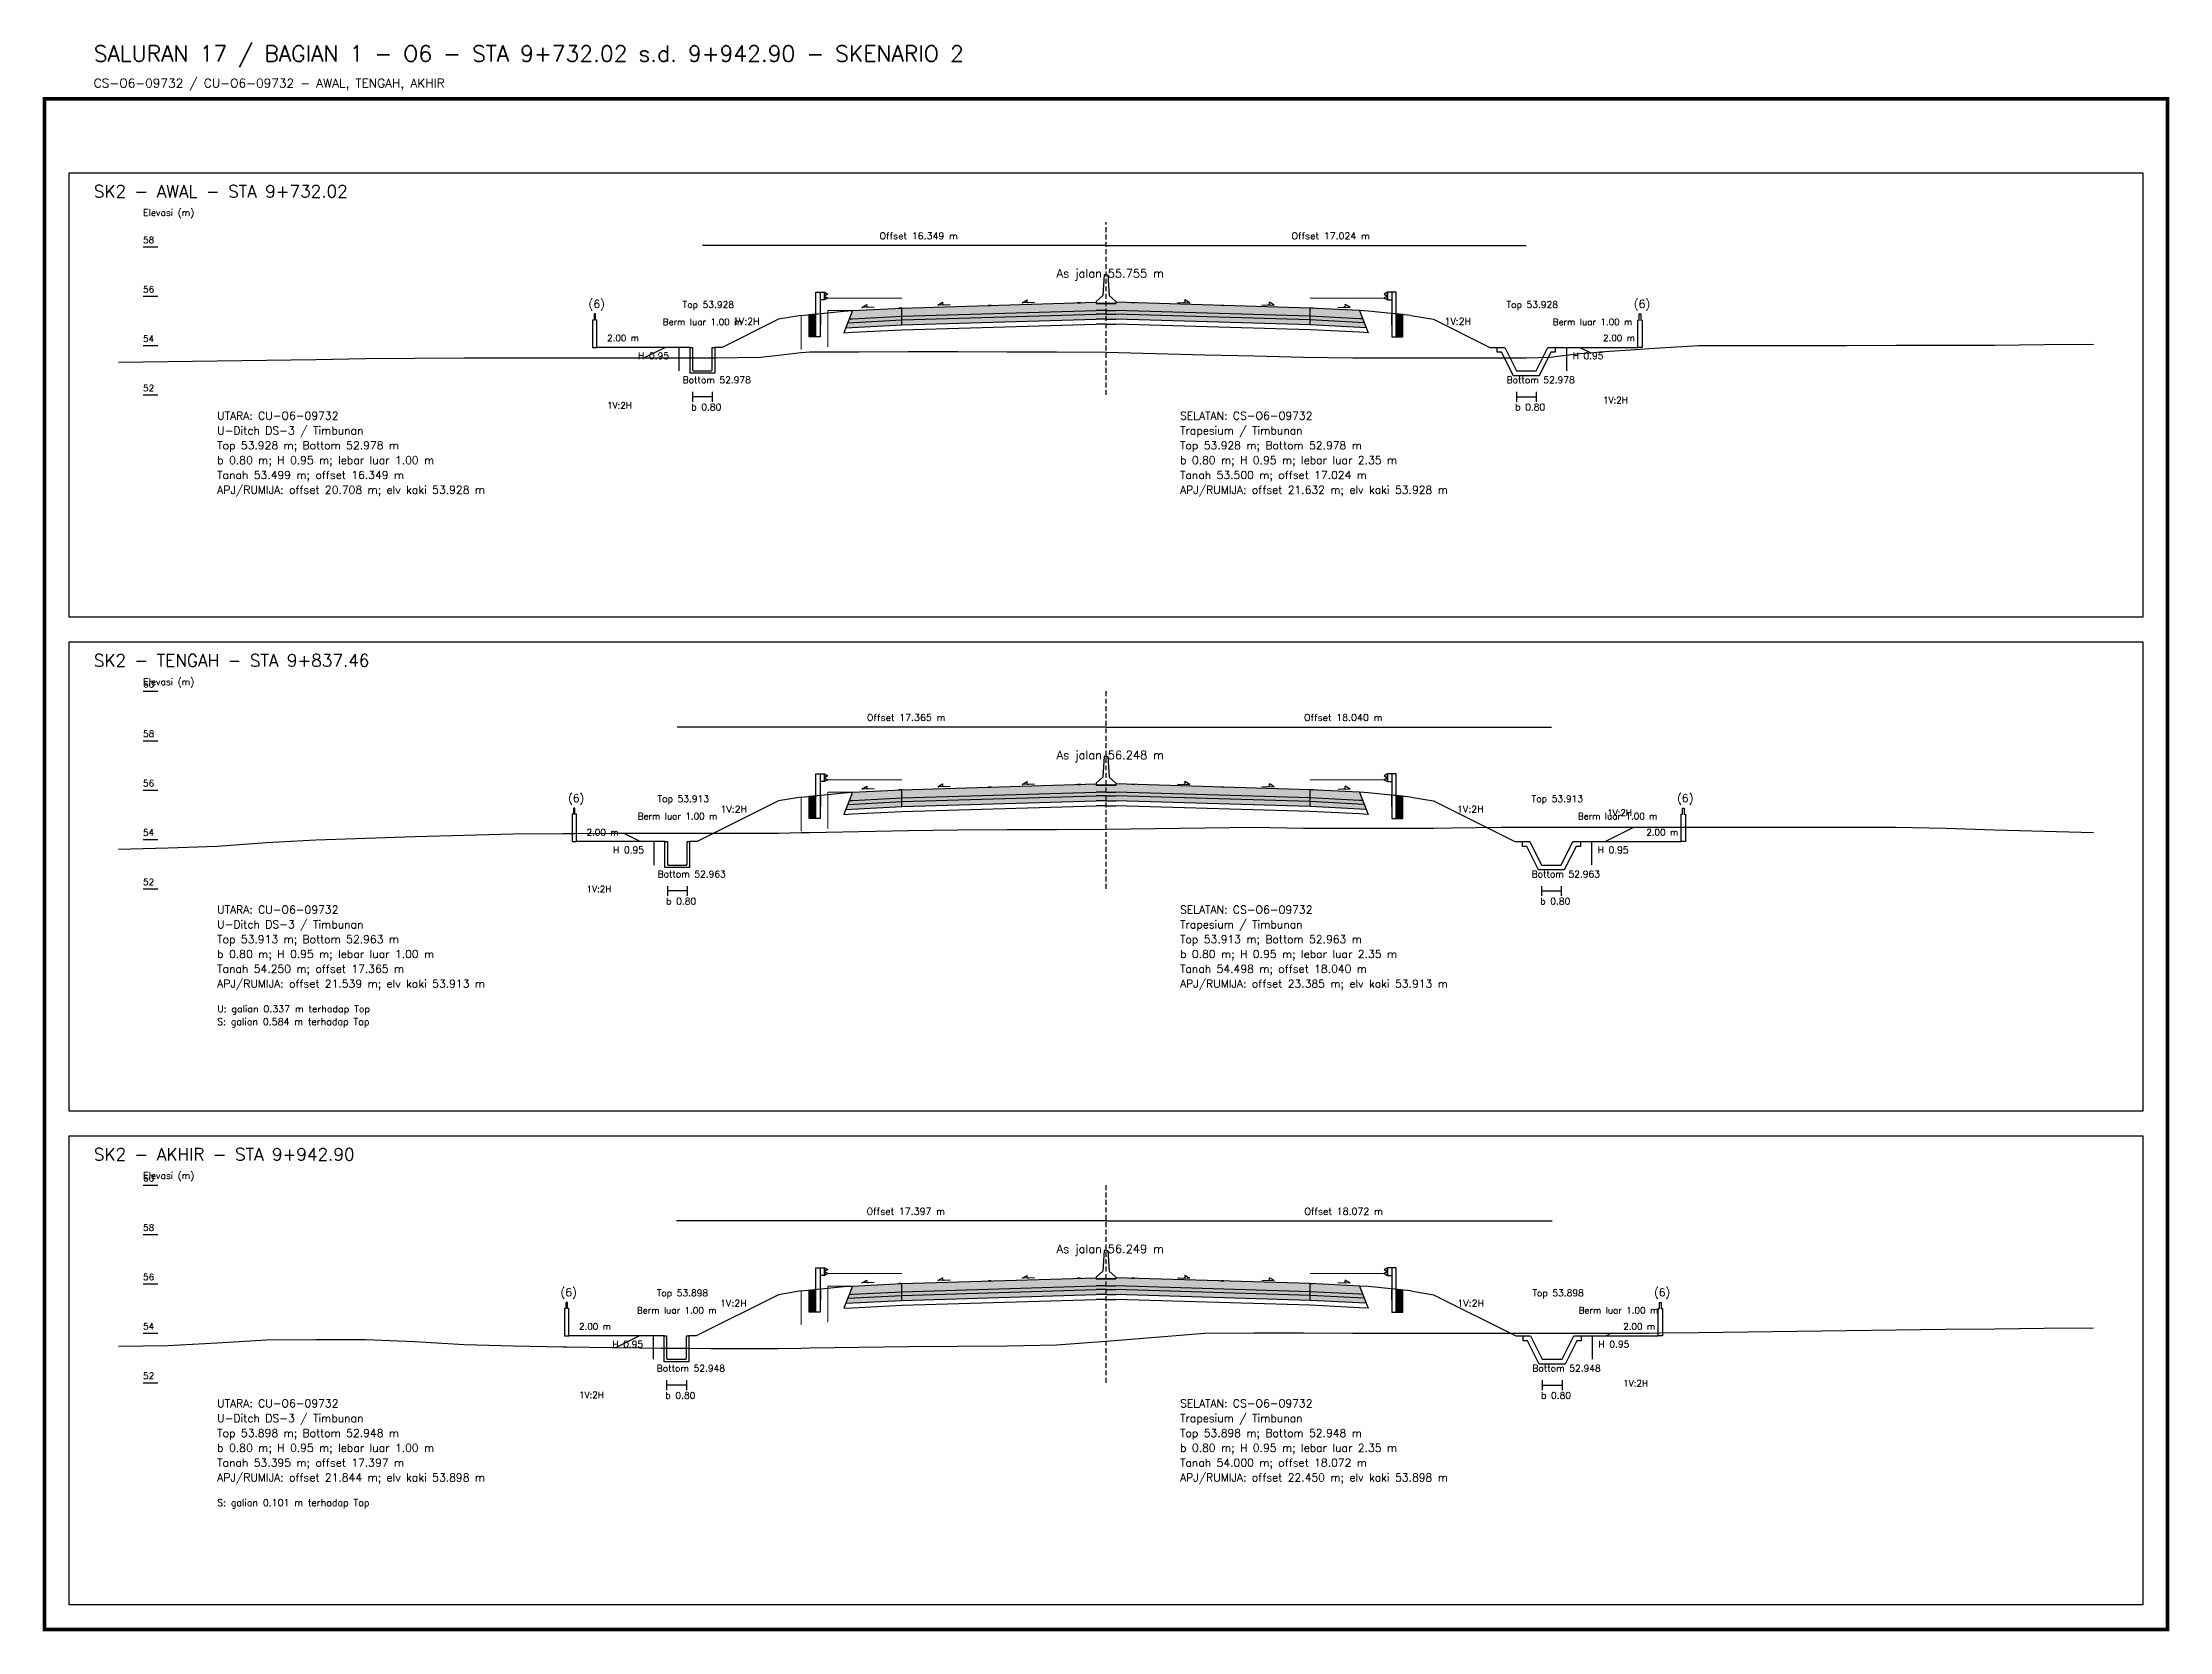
# Model space of a CAD drawing. Header units: metres. Extents: x -24715 to -24517, y 27498 to 30841.
# Drawn here: x -24618.7 to -24532.6, y 29644.3 to 29708.7 of the extents above; entities that cross this region are included whole.
import ezdxf

# ---------------------------------------------------------------- set-up
doc = ezdxf.new("R2010")
doc.units = ezdxf.units.M
doc.linetypes.add('PS_DASH', pattern=[0.3, 0.2, -0.1])
for name, color, linetype, lineweight in [('Dimensi', 230, 'Continuous', 20), ('GRS-ARSIR (HATCH)', 8, 'Continuous', 9), ('Guardrail', 20, 'Continuous', 30), ('HATCH - Beton ramping', 210, 'Continuous', 9), ('HATCH - LFA', 30, 'Continuous', 9), ('HATCH - Pavement', 50, 'Continuous', 9), ('Marka', 20, 'Continuous', 30), ('POT_ALL_GROUP', 2, 'Continuous', 70)]:
    doc.layers.add(name, color=color, linetype=linetype, lineweight=lineweight)
for name, color, linetype in [('POT_ALL_APJ', 2, 'Continuous'), ('POT_ALL_BORDER', 8, 'Continuous'), ('POT_ALL_CHANNEL2', 7, 'Continuous'), ('POT_ALL_DIM', 7, 'Continuous'), ('POT_ALL_GROUND', 1, 'Continuous'), ('POT_ALL_GUIDE', 8, 'Continuous'), ('POT_ALL_NOTE', 30, 'Continuous'), ('POT_ALL_ROAD', 4, 'Continuous')]:
    doc.layers.add(name, color=color, linetype=linetype)
doc.styles.get("Standard").update_dxf_attribs({"font": 'simplex.shx'})

msp = doc.modelspace()

# ---------------------------------------------------------------- texts
at = {"layer": 'POT_ALL_APJ'}
for s, height, p in [('(6)', 0.32, (-24596.60745, 29697.90975)), ('(6)', 0.32, (-24554.26761, 29697.90975)), ('2.00 m', 0.26, (-24595.85745, 29696.55975)), ('2.00 m', 0.26, (-24555.51761, 29696.55975)), ('(6)', 0.32, (-24597.43811, 29677.89489)), ('(6)', 0.32, (-24552.51483, 29677.89489)), ('2.00 m', 0.26, (-24596.68811, 29676.54489)), ('2.00 m', 0.26, (-24553.76483, 29676.54489)), ('(6)', 0.32, (-24597.74334, 29657.88004)), ('(6)', 0.32, (-24553.44934, 29657.88004)), ('2.00 m', 0.26, (-24596.99334, 29656.53004)), ('2.00 m', 0.26, (-24554.69934, 29656.53004))]:
    msp.add_text(s, height=height, dxfattribs=at).set_placement(p)
at = {"layer": 'POT_ALL_CHANNEL2'}
for s, height, p in [('Top 53.928', 0.27, (-24592.79819, 29697.90975)), ('Top 53.928', 0.27, (-24559.42559, 29697.90975)), ('Bottom 52.978', 0.27, (-24592.79819, 29694.85975)), ('Bottom 52.978', 0.27, (-24559.42559, 29694.85975)), ('UTARA: CU-O6-09732', 0.32, (-24611.64939, 29693.3816)), ('SELATAN: CS-O6-09732', 0.32, (-24572.64939, 29693.3816)), ('Top 53.913', 0.27, (-24593.8144, 29677.89489)), ('Top 53.913', 0.27, (-24558.40938, 29677.89489)), ('Bottom 52.963', 0.27, (-24593.8144, 29674.84489)), ('Bottom 52.963', 0.27, (-24558.40938, 29674.84489)), ('UTARA: CU-O6-09732', 0.32, (-24611.64939, 29673.3816)), ('SELATAN: CS-O6-09732', 0.32, (-24572.64939, 29673.3816)), ('Top 53.898', 0.27, (-24593.84645, 29657.88004)), ('Top 53.898', 0.27, (-24558.37734, 29657.88004)), ('Bottom 52.948', 0.27, (-24593.84645, 29654.83004)), ('Bottom 52.948', 0.27, (-24558.37734, 29654.83004)), ('UTARA: CU-O6-09732', 0.32, (-24611.64939, 29653.3816)), ('SELATAN: CS-O6-09732', 0.32, (-24572.64939, 29653.3816))]:
    msp.add_text(s, height=height, dxfattribs=at).set_placement(p)
at = {"layer": 'POT_ALL_DIM'}
for s, height, p in [('SK2 - AWAL - STA 9+732.02', 0.5, (-24616.64939, 29702.3816)), ('Elevasi (m)', 0.27, (-24614.64939, 29701.6316)), ('58', 0.26, (-24614.64939, 29700.5316)), ('Offset 16.349 m', 0.28, (-24584.82379, 29700.68651)), ('Offset 17.024 m', 0.28, (-24568.13749, 29700.68651)), ('As jalan 55.755 m', 0.34, (-24577.64939, 29699.13651)), ('56', 0.26, (-24614.64939, 29698.5316)), ('54', 0.26, (-24614.64939, 29696.5316)), ('Berm luar 1.00 m', 0.26, (-24593.59819, 29697.20975)), ('1V:2H', 0.28, (-24590.75875, 29697.22947)), ('1V:2H', 0.28, (-24561.94003, 29697.22947)), ('Berm luar 1.00 m', 0.26, (-24557.55059, 29697.20975)), ('H 0.95', 0.27, (-24594.59819, 29695.83475)), ('H 0.95', 0.27, (-24556.75059, 29695.83475)), ('52', 0.26, (-24614.64939, 29694.5316)), ('1V:2H', 0.26, (-24555.51761, 29694.04321)), ('1V:2H', 0.26, (-24595.85745, 29693.83014)), ('b 0.80', 0.27, (-24592.44819, 29693.75975)), ('b 0.80', 0.27, (-24559.07559, 29693.75975)), ('Top 53.928 m; Bottom 52.978 m', 0.32, (-24611.64939, 29692.1816)), ('U-Ditch DS-3 / Timbunan', 0.32, (-24611.64939, 29692.7816)), ('Trapesium / Timbunan', 0.32, (-24572.64939, 29692.7816)), ('Top 53.928 m; Bottom 52.978 m', 0.32, (-24572.64939, 29692.1816)), ('b 0.80 m; H 0.95 m; lebar luar 1.00 m', 0.32, (-24611.64939, 29691.5816)), ('b 0.80 m; H 0.95 m; lebar luar 2.35 m', 0.32, (-24572.64939, 29691.5816)), ('Tanah 53.499 m; offset 16.349 m', 0.32, (-24611.64939, 29690.9816)), ('APJ/RUMIJA: offset 20.708 m; elv kaki 53.928 m', 0.32, (-24611.64939, 29690.3816)), ('Tanah 53.500 m; offset 17.024 m', 0.32, (-24572.64939, 29690.9816)), ('APJ/RUMIJA: offset 21.632 m; elv kaki 53.928 m', 0.32, (-24572.64939, 29690.3816)), ('SK2 - TENGAH - STA 9+837.46', 0.5, (-24616.64939, 29683.3816)), ('60', 0.26, (-24614.64939, 29682.5316)), ('Elevasi (m)', 0.27, (-24614.64939, 29682.6316)), ('Offset 17.365 m', 0.28, (-24585.3319, 29681.17976)), ('Offset 18.040 m', 0.28, (-24567.62939, 29681.17976)), ('58', 0.26, (-24614.64939, 29680.5316)), ('As jalan 56.248 m', 0.34, (-24577.64939, 29679.62976)), ('56', 0.26, (-24614.64939, 29678.5316)), ('Berm luar 1.00 m', 0.26, (-24594.6144, 29677.19489)), ('1V:2H', 0.28, (-24591.26686, 29677.46867)), ('1V:2H', 0.28, (-24561.43193, 29677.46867)), ('Berm luar 1.00 m', 0.26, (-24556.53438, 29677.19489)), ('1V:2H', 0.26, (-24555.3496, 29677.33725)), ('54', 0.26, (-24614.64939, 29676.5316)), ('H 0.95', 0.27, (-24595.6144, 29675.81989)), ('H 0.95', 0.27, (-24555.73438, 29675.81989)), ('52', 0.26, (-24614.64939, 29674.5316)), ('1V:2H', 0.26, (-24596.68811, 29674.24489)), ('b 0.80', 0.27, (-24593.4644, 29673.74489)), ('b 0.80', 0.27, (-24558.05938, 29673.74489)), ('U-Ditch DS-3 / Timbunan', 0.32, (-24611.64939, 29672.7816)), ('Trapesium / Timbunan', 0.32, (-24572.64939, 29672.7816)), ('Top 53.913 m; Bottom 52.963 m', 0.32, (-24611.64939, 29672.1816)), ('b 0.80 m; H 0.95 m; lebar luar 1.00 m', 0.32, (-24611.64939, 29671.5816)), ('Top 53.913 m; Bottom 52.963 m', 0.32, (-24572.64939, 29672.1816)), ('b 0.80 m; H 0.95 m; lebar luar 2.35 m', 0.32, (-24572.64939, 29671.5816)), ('Tanah 54.250 m; offset 17.365 m', 0.32, (-24611.64939, 29670.9816)), ('Tanah 54.498 m; offset 18.040 m', 0.32, (-24572.64939, 29670.9816)), ('APJ/RUMIJA: offset 21.539 m; elv kaki 53.913 m', 0.32, (-24611.64939, 29670.3816)), ('APJ/RUMIJA: offset 23.385 m; elv kaki 53.913 m', 0.32, (-24572.64939, 29670.3816)), ('SK2 - AKHIR - STA 9+942.90', 0.5, (-24616.64939, 29663.3816)), ('60', 0.26, (-24614.64939, 29662.5316)), ('Elevasi (m)', 0.27, (-24614.64939, 29662.6316)), ('Offset 17.397 m', 0.28, (-24585.34792, 29661.18092)), ('Offset 18.072 m', 0.28, (-24567.61337, 29661.18092)), ('58', 0.26, (-24614.64939, 29660.5316)), ('As jalan 56.249 m', 0.34, (-24577.64939, 29659.63092)), ('56', 0.26, (-24614.64939, 29658.5316)), ('Berm luar 1.00 m', 0.26, (-24594.64645, 29657.18004)), ('1V:2H', 0.28, (-24591.28288, 29657.46182)), ('1V:2H', 0.28, (-24561.41591, 29657.46182)), ('Berm luar 1.00 m', 0.26, (-24556.50234, 29657.18004)), ('54', 0.26, (-24614.64939, 29656.5316)), ('H 0.95', 0.27, (-24595.64645, 29655.80504)), ('H 0.95', 0.27, (-24555.70234, 29655.80504)), ('52', 0.26, (-24614.64939, 29654.5316)), ('1V:2H', 0.26, (-24596.99334, 29653.75664)), ('b 0.80', 0.27, (-24593.49645, 29653.73004)), ('b 0.80', 0.27, (-24558.02734, 29653.73004)), ('1V:2H', 0.26, (-24554.69934, 29654.23004)), ('U-Ditch DS-3 / Timbunan', 0.32, (-24611.64939, 29652.7816)), ('Trapesium / Timbunan', 0.32, (-24572.64939, 29652.7816)), ('Top 53.898 m; Bottom 52.948 m', 0.32, (-24611.64939, 29652.1816)), ('Top 53.898 m; Bottom 52.948 m', 0.32, (-24572.64939, 29652.1816)), ('Tanah 53.395 m; offset 17.397 m', 0.32, (-24611.64939, 29650.9816)), ('b 0.80 m; H 0.95 m; lebar luar 1.00 m', 0.32, (-24611.64939, 29651.5816)), ('Tanah 54.000 m; offset 18.072 m', 0.32, (-24572.64939, 29650.9816)), ('b 0.80 m; H 0.95 m; lebar luar 2.35 m', 0.32, (-24572.64939, 29651.5816)), ('APJ/RUMIJA: offset 21.844 m; elv kaki 53.898 m', 0.32, (-24611.64939, 29650.3816)), ('APJ/RUMIJA: offset 22.450 m; elv kaki 53.898 m', 0.32, (-24572.64939, 29650.3816))]:
    msp.add_text(s, height=height, dxfattribs=at).set_placement(p)
at = {"layer": 'POT_ALL_GROUP', "lineweight": 0}
for s, height, p in [('SALURAN 17 / BAGIAN 1 - O6 - STA 9+732.02 s.d. 9+942.90 - SKENARIO 2', 0.65, (-24616.64939, 29707.8816)), ('CS-O6-09732 / CU-O6-09732 - AWAL, TENGAH, AKHIR', 0.36, (-24616.64939, 29706.8316))]:
    msp.add_text(s, height=height, dxfattribs=at).set_placement(p)
at = {"layer": 'POT_ALL_NOTE'}
for s, p in [('U: galian 0.337 m terhadap Top', (-24611.64939, 29669.3816)), ('S: galian 0.584 m terhadap Top', (-24611.64939, 29668.8616)), ('S: galian 0.101 m terhadap Top', (-24611.64939, 29649.3816))]:
    msp.add_text(s, height=0.28, dxfattribs=at).set_placement(p)

# ---------------------------------------------------------------- blocks, each defined once
blk = doc.blocks.new('JALAN_ASLI_TIPIKAL_2OKT_METER')
at = {"layer": 'Guardrail', "lineweight": 9}
h = blk.add_hatch(dxfattribs=at)
h.set_pattern_fill('JIS_LC_20', color=256, scale=0.002)
h.set_pattern_definition([(45, (-29.65569, -21.99233), (-0.02828427, 0.02828427), []), (45, (-29.65489, -21.99233), (-0.02828427, 0.02828427), [])])
h.paths.add_polyline_path([(-12.025, -1.394), (-11.753, -1.394), (-11.753, -0.471), (-12.018, -0.498)])
h = blk.add_hatch(dxfattribs=at)
h.set_pattern_fill('JIS_LC_20', color=256, scale=0.002)
h.set_pattern_definition([(45, (-29.40569, -21.99233), (-0.02828427, 0.02828427), []), (45, (-29.40489, -21.99233), (-0.02828427, 0.02828427), [])])
h.paths.add_polyline_path([(12.018, -0.498), (11.753, -0.471), (11.753, -1.394), (12.025, -1.394)])
at = {"layer": 'HATCH - Beton ramping'}
h = blk.add_hatch(dxfattribs=at)
h.set_pattern_fill('AR-CONC', color=256, scale=0.0005)
h.set_pattern_definition([(50, (-28.949556, -21.99233), (0.09109233, -0.00796954), [0.009525, -0.104775]), (355, (-28.94956, -21.99233), (-0.0176217, 0.09552842), [0.00762, -0.0838203]), (100.45144, (-28.941965, -21.992995), (0.07347062, 0.08755888), [0.008095, -0.08904512]), (46.1842, (-28.94956, -21.96693), (0.13553952, -0.02102116), [0.0142875, -0.1571625]), (96.63556, (-28.93826, -21.96868), (0.11870207, 0.12371306), [0.0121425, -0.1335678]), (351.18415, (-28.94956, -21.96693), (0.11870207, 0.12371306), [0.01143, -0.12572987]), (21, (-28.936856, -21.97328), (0.0758072, -0.0511326), [0.009525, -0.104775]), (326, (-28.93686, -21.97328), (0.03090101, 0.09209398), [0.00762, -0.08382]), (71.45144, (-28.93054, -21.97754), (0.1067082, 0.04096138), [0.008095, -0.08904497]), (37.5, (-28.949556, -21.99233), (0.001544302, 0.04227752), [0, -0.082804, 0, -0.08509, 0, -0.0841375]), (7.5, (-28.949556, -21.99233), (0.03340983, 0.05009029), [0, -0.048514, 0, -0.080899, 0, -0.0320675]), (327.5, (-28.977877, -21.99233), (0.067795298, -0.002864372), [0, -0.03175, 0, -0.09906, 0, -0.131445]), (317.5, (-28.990577, -21.99233), (0.07406459, 0.01271325), [0, -0.041275, 0, -0.065786, 0, -0.093345])])
h.paths.add_polyline_path([(-8.27, -0.566), (-10.401, -0.666), (-10.461, -0.826), (-8.27, -0.716)])
h.paths.add_polyline_path([(-0.4, -0.48), (0, -0.48), (0, -0.33), (-0.4, -0.33), (-8.27, -0.566), (-8.27, -0.716)])
h = blk.add_hatch(dxfattribs=at)
h.set_pattern_fill('AR-CONC', color=256, scale=0.0005)
h.set_pattern_definition([(50, (-28.699556, -21.99233), (0.09109233, -0.00796954), [0.009525, -0.104775]), (355, (-28.69956, -21.99233), (-0.01762171, 0.09552842), [0.00762, -0.0838203]), (100.45144, (-28.691965, -21.992995), (0.07347062, 0.08755888), [0.008095, -0.08904512]), (46.1842, (-28.69956, -21.96693), (0.13553952, -0.02102116), [0.0142875, -0.1571625]), (96.63556, (-28.68826, -21.96868), (0.11870207, 0.12371306), [0.0121425, -0.1335678]), (351.18415, (-28.69956, -21.96693), (0.11870207, 0.12371306), [0.01143, -0.12572987]), (21, (-28.686856, -21.97328), (0.0758072, -0.0511326), [0.009525, -0.104775]), (326, (-28.68686, -21.97328), (0.03090101, 0.09209398), [0.00762, -0.08382]), (71.45144, (-28.68054, -21.97754), (0.10670821, 0.04096138), [0.008095, -0.08904497]), (37.5, (-28.699556, -21.99233), (0.001544302, 0.04227752), [0, -0.082804, 0, -0.08509, 0, -0.0841375]), (7.5, (-28.699556, -21.99233), (0.03340983, 0.050090287), [0, -0.048514, 0, -0.080899, 0, -0.0320675]), (327.5, (-28.727877, -21.99233), (0.067795298, -0.002864372), [0, -0.03175, 0, -0.09906, 0, -0.131445]), (317.5, (-28.740577, -21.99233), (0.07406459, 0.012713246), [0, -0.041275, 0, -0.065786, 0, -0.093345])])
h.paths.add_polyline_path([(8.27, -0.566), (10.401, -0.666), (10.461, -0.826), (8.27, -0.716)])
h.paths.add_polyline_path([(0.4, -0.48), (0, -0.48), (0, -0.33), (0.4, -0.33), (8.27, -0.566), (8.27, -0.716)])
at = {"layer": 'HATCH - LFA'}
h = blk.add_hatch(dxfattribs=at)
h.set_pattern_fill('GRAVEL', color=256, scale=0.0075)
h.set_pattern_definition([(228.012788, (-28.812396, -21.801831), (-1.524, -1.7145), [0.0256291, -2.5372863]), (184.96974, (-28.829541, -21.820881), (2.2859999991, 0.1905000109), [0.04398035, -4.3540537]), (132.510447, (-28.873356, -21.824691), (1.9050000008, -2.0954999993), [0.0310111, -3.0701042]), (267.27369, (-28.947651, -21.872316), (0.1905000004, 3.81), [0.0400503, -3.9649828]), (292.833654, (-28.949556, -21.912321), (-0.9525, 2.286), [0.0392725, -3.8879856]), (357.27369, (-28.934316, -21.948516), (-3.81, 0.1905000004), [0.0400503, -3.9649828]), (37.69424, (-28.894311, -21.950421), (-2.4764999999, -1.9050000001), [0.0529645, -5.24348365]), (72.255328, (-28.852401, -21.918036), (1.3335000004, 4.1909999999), [0.050004, -4.95039425]), (121.429566, (-28.837161, -21.870411), (-1.5240000002, 2.4764999999), [0.040186, -3.9784159]), (175.23636, (-28.858116, -21.836121), (2.0955, -0.1905), [0.0458785, -2.2480453]), (222.397438, (-28.903836, -21.832311), (-2.2859999999, -2.0955000001), [0.05933084, -5.8737579]), (138.814075, (-28.759056, -21.874221), (-1.3335, 1.143), [0.0202503, -2.0047924]), (171.469234, (-28.774296, -21.860886), (2.4765, -0.3809999996), [0.03852615, -3.8140979]), (225, (-28.8124, -21.85517), (0, -0.1905), [0.0269407, -0.242467]), (203.19859, (-28.82573, -21.832311), (0.9525, 0.381), [0.0145081, -1.4362967]), (291.80141, (-28.839066, -21.838026), (-0.1905, 0.5715), [0.0205174, -1.0053565]), (30.96376, (-28.831446, -21.857076), (0.5715, 0.381), [0.033324, -1.0774724]), (161.56505, (-28.80287, -21.83993), (0.381, -0.1905), [0.0240965, -0.5783174]), (16.38954, (-28.949556, -21.838026), (1.905, 0.5715), [0.0337566, -3.341912]), (70.346176, (-28.917171, -21.828501), (-0.762, -2.0955), [0.0283199, -2.8036662]), (293.19859, (-28.80287, -21.801831), (-0.381, 0.9525), [0.029016, -1.4217888]), (343.61046, (-28.791441, -21.828501), (-1.905, 0.5715), [0.0337566, -3.341912]), (339.443955, (-28.949556, -21.956136), (-0.9525, 0.381), [0.0325526, -1.5950801]), (294.77514, (-28.919076, -21.967566), (-0.952500001, 2.0954999995), [0.0272754, -2.7002695]), (66.80141, (-28.800966, -21.992331), (0.381, 0.9525), [0.029016, -1.4217888]), (17.354025, (-28.789536, -21.965661), (-2.4765, -0.762), [0.0319337, -3.1614282]), (69.443955, (-28.89431, -21.992331), (-0.381, -0.9525), [0.0162763, -1.6113564]), (101.30993, (-28.812396, -21.99233), (-0.1905, 0.762), [0.0097136, -0.9616496]), (165.96376, (-28.8143, -21.982806), (0.5715, -0.1905), [0.0392725, -0.7461791]), (186.009006, (-28.852401, -21.973281), (1.905, 0.1905), [0.036395, -3.6031024]), (303.69007, (-28.831446, -21.87422), (-0.1905, 0.381), [0.0274743, -0.6593832]), (353.157227, (-28.816206, -21.897081), (3.2385, -0.3809999998), [0.0479668, -4.7487007]), (60.945396, (-28.76858, -21.902796), (-0.762, -1.3335), [0.0196131, -1.9417044]), (90, (-28.75906, -21.88565), (-0.1905, 0.1905), [0.01143, -0.17907]), (120.256437, (-28.856211, -21.967566), (0.762, -1.3335), [0.026465, -2.6200456]), (48.012787, (-28.869546, -21.944706), (1.524, 1.7145), [0.0512582, -2.5116572]), (0, (-28.83526, -21.9066), (0.1905, 0.1905), [0.04953, -0.14097]), (325.304846, (-28.785726, -21.906606), (1.9050000007, -1.333499999), [0.0301207, -2.9819488]), (254.0546, (-28.76096, -21.92375), (-0.1905, -0.762), [0.0277372, -1.3591238]), (207.645975, (-28.768581, -21.950421), (-3.6195000001, -1.9049999997), [0.0451609, -4.4709348]), (175.426079, (-28.808586, -21.971376), (-2.4765, 0.1905), [0.0477772, -4.7299385])])
h.paths.add_polyline_path([(-8.27, -0.716), (-10.461, -0.826), (-10.54, -1.03), (-8.27, -0.916)])
h.paths.add_polyline_path([(-0.4, -0.68), (0, -0.68), (0, -0.48), (-0.4, -0.48), (-8.27, -0.716), (-8.27, -0.916)])
h = blk.add_hatch(dxfattribs=at)
h.set_pattern_fill('GRAVEL', color=256, scale=0.0075)
h.set_pattern_definition([(228.012788, (-28.562396, -21.801831), (-1.524, -1.7145), [0.0256291, -2.5372863]), (184.96974, (-28.579541, -21.820881), (2.2859999991, 0.1905000109), [0.04398035, -4.3540537]), (132.510447, (-28.623356, -21.824691), (1.9050000008, -2.0954999993), [0.0310111, -3.0701042]), (267.27369, (-28.697651, -21.872316), (0.1905000004, 3.81), [0.04005034, -3.9649828]), (292.833654, (-28.699556, -21.912321), (-0.9525, 2.286), [0.0392725, -3.8879856]), (357.27369, (-28.684316, -21.948516), (-3.81, 0.1905000004), [0.04005034, -3.9649828]), (37.69424, (-28.644311, -21.950421), (-2.4764999999, -1.9050000001), [0.0529645, -5.24348365]), (72.255328, (-28.602401, -21.918036), (1.3335000004, 4.1909999999), [0.050004, -4.95039425]), (121.429566, (-28.587161, -21.870411), (-1.5240000002, 2.4764999999), [0.040186, -3.9784159]), (175.23636, (-28.608116, -21.836121), (2.0955, -0.1905000003), [0.0458785, -2.2480453]), (222.397438, (-28.653836, -21.832311), (-2.2859999999, -2.0955000001), [0.05933084, -5.87375794]), (138.814075, (-28.509056, -21.874221), (-1.3335, 1.143), [0.02025034, -2.0047924]), (171.469234, (-28.524296, -21.860886), (2.4765, -0.3809999996), [0.03852615, -3.8140979]), (225, (-28.5624, -21.85517), (0, -0.1905), [0.0269407, -0.242467]), (203.19859, (-28.57573, -21.832311), (0.9525, 0.381), [0.0145081, -1.4362967]), (291.80141, (-28.589066, -21.838026), (-0.1905, 0.5715), [0.0205174, -1.0053565]), (30.96376, (-28.581446, -21.857076), (0.5715, 0.381), [0.033324, -1.0774724]), (161.56505, (-28.55287, -21.83993), (0.381, -0.1905), [0.0240965, -0.57831736]), (16.38954, (-28.699556, -21.838026), (1.905, 0.5715), [0.0337566, -3.341912]), (70.346176, (-28.667171, -21.828501), (-0.762, -2.0955), [0.0283199, -2.8036662]), (293.19859, (-28.55287, -21.801831), (-0.381, 0.9525), [0.029016, -1.4217888]), (343.61046, (-28.541441, -21.828501), (-1.905, 0.5714999999), [0.0337566, -3.341912]), (339.443955, (-28.699556, -21.956136), (-0.9525, 0.381), [0.03255264, -1.5950801]), (294.77514, (-28.669076, -21.967566), (-0.952500001, 2.0954999995), [0.0272754, -2.7002695]), (66.80141, (-28.550966, -21.992331), (0.381, 0.9525), [0.029016, -1.4217888]), (17.354025, (-28.539536, -21.965661), (-2.4765, -0.7620000002), [0.0319337, -3.1614282]), (69.443955, (-28.64431, -21.992331), (-0.381, -0.9525), [0.0162763, -1.6113564]), (101.30993, (-28.562396, -21.99233), (-0.1905, 0.762), [0.0097136, -0.9616496]), (165.96376, (-28.5643, -21.982806), (0.5715, -0.1905), [0.0392725, -0.7461791]), (186.009006, (-28.602401, -21.973281), (1.905, 0.1905), [0.036395, -3.6031024]), (303.69007, (-28.581446, -21.87422), (-0.1905, 0.381), [0.0274743, -0.6593832]), (353.157227, (-28.566206, -21.897081), (3.2385, -0.3809999998), [0.04796676, -4.7487007]), (60.945396, (-28.51858, -21.902796), (-0.762, -1.3335), [0.0196131, -1.9417044]), (90, (-28.50906, -21.88565), (-0.1905, 0.1905), [0.01143, -0.17907]), (120.256437, (-28.606211, -21.967566), (0.762, -1.3335), [0.026465, -2.62004556]), (48.012787, (-28.619546, -21.944706), (1.524, 1.7145), [0.0512582, -2.5116572]), (0, (-28.58526, -21.9066), (0.1905, 0.1905), [0.04953, -0.14097]), (325.304846, (-28.535726, -21.906606), (1.9050000007, -1.333499999), [0.0301207, -2.98194875]), (254.054604, (-28.51096, -21.92375), (-0.1905, -0.762), [0.0277372, -1.35912375]), (207.645975, (-28.518581, -21.950421), (-3.6195000001, -1.9049999997), [0.0451609, -4.4709348]), (175.426079, (-28.558586, -21.971376), (-2.4765, 0.1905), [0.0477772, -4.7299385])])
h.paths.add_polyline_path([(8.27, -0.716), (10.461, -0.826), (10.54, -1.03), (8.27, -0.916)])
h.paths.add_polyline_path([(0.4, -0.68), (0, -0.68), (0, -0.48), (0.4, -0.48), (8.27, -0.716), (8.27, -0.916)])
at = {"layer": 'HATCH - Pavement'}
h = blk.add_hatch(dxfattribs=at)
h.set_pattern_fill('AR-CONC', color=256, scale=0.001)
h.set_pattern_definition([(50, (-89.43046, -52.62889), (0.18218467, -0.01593909), [0.01905, -0.20955]), (355, (-89.43046, -52.6289), (-0.03524342, 0.19105685), [0.01524, -0.1676406]), (100.45144, (-89.41528, -52.63022), (0.14694125, 0.17511775), [0.01619, -0.17809024]), (46.1842, (-89.43046, -52.5781), (0.27107904, -0.04204233), [0.028575, -0.314325]), (96.63556, (-89.40787, -52.5816), (0.23740413, 0.2474261), [0.024285, -0.2671356]), (351.18415, (-89.43046, -52.5781), (0.2374041, 0.2474261), [0.02286, -0.2514597]), (21, (-89.40506, -52.59079), (0.1516144, -0.1022652), [0.01905, -0.20955]), (326, (-89.40506, -52.5908), (0.06180203, 0.18418797), [0.01524, -0.16764]), (71.45144, (-89.39243, -52.59931), (0.21341642, 0.08192277), [0.01619, -0.17808994]), (37.5, (-89.43046, -52.62889), (0.003088603, 0.08455504), [0, -0.165608, 0, -0.17018, 0, -0.168275]), (7.5, (-89.43046, -52.62889), (0.06681966, 0.100180575), [0, -0.097028, 0, -0.161798, 0, -0.064135]), (327.5, (-89.4871, -52.62889), (0.135590595, -0.005728744), [0, -0.0635, 0, -0.19812, 0, -0.26289]), (317.5, (-89.5125, -52.62889), (0.14812918, 0.02542649), [0, -0.08255, 0, -0.131572, 0, -0.18669])])
h.paths.add_polyline_path([(-8.27, -0.236), (-10.27, -0.336), (-10.401, -0.673), (-10.27, -0.666), (-8.27, -0.566)])
h.paths.add_polyline_path([(-0.4, -0.33), (0, -0.33), (0, 0), (-0.4, 0), (-8.27, -0.236), (-8.27, -0.566)])
h = blk.add_hatch(dxfattribs=at)
h.set_pattern_fill('AR-CONC', color=256, scale=0.001)
h.set_pattern_definition([(50, (-89.18046, -52.62889), (0.18218467, -0.01593909), [0.01905, -0.20955]), (355, (-89.18046, -52.6289), (-0.03524342, 0.19105685), [0.01524, -0.16764058]), (100.45144, (-89.16528, -52.63022), (0.14694125, 0.17511775), [0.01619, -0.17809024]), (46.1842, (-89.18046, -52.5781), (0.27107904, -0.04204233), [0.028575, -0.314325]), (96.63556, (-89.15787, -52.5816), (0.23740413, 0.2474261), [0.024285, -0.2671356]), (351.18415, (-89.18046, -52.5781), (0.2374041, 0.2474261), [0.02286, -0.2514597]), (21, (-89.15506, -52.59079), (0.1516144, -0.1022652), [0.01905, -0.20955]), (326, (-89.15506, -52.5908), (0.06180203, 0.18418797), [0.01524, -0.16764]), (71.45144, (-89.14243, -52.59931), (0.21341642, 0.08192277), [0.01619, -0.17808994]), (37.5, (-89.18046, -52.62889), (0.003088603, 0.08455504), [0, -0.165608, 0, -0.17018, 0, -0.168275]), (7.5, (-89.18046, -52.62889), (0.06681966, 0.100180575), [0, -0.097028, 0, -0.161798, 0, -0.064135]), (327.5, (-89.2371, -52.62889), (0.135590595, -0.005728744), [0, -0.0635, 0, -0.19812, 0, -0.26289]), (317.5, (-89.2625, -52.62889), (0.14812918, 0.02542649), [0, -0.08255, 0, -0.131572, 0, -0.18669])])
h.paths.add_polyline_path([(8.27, -0.236), (10.27, -0.336), (10.401, -0.673), (10.27, -0.666), (8.27, -0.566)])
h.paths.add_polyline_path([(0.4, -0.33), (0, -0.33), (0, 0), (0.4, 0), (8.27, -0.236), (8.27, -0.566)])
at = {"layer": 'Marka'}
h = blk.add_hatch(color=256, dxfattribs=at)
h.dxf.hatch_style = 1
h.paths.add_polyline_path([(-8.27, -0.23), (-8.39, -0.236), (-8.39, -0.242), (-8.27, -0.236)])
h.paths.add_polyline_path([(-4.65, -0.122), (-4.77, -0.125), (-4.77, -0.131), (-4.65, -0.128)])
h.paths.add_polyline_path([(-1.03, -0.019), (-1.03, -0.013), (-1.15, -0.017), (-1.15, -0.023)])
h = blk.add_hatch(color=256, dxfattribs=at)
h.dxf.hatch_style = 1
h.paths.add_polyline_path([(8.27, -0.23), (8.39, -0.236), (8.39, -0.242), (8.27, -0.236)])
h.paths.add_polyline_path([(4.65, -0.122), (4.77, -0.125), (4.77, -0.131), (4.65, -0.128)])
h.paths.add_polyline_path([(1.03, -0.019), (1.03, -0.013), (1.15, -0.017), (1.15, -0.023)])
for p, q in [((-8.27, -0.236), (-0.4, 0)), ((8.27, -0.236), (0.4, 0)), ((-12.353, -0.533), (-10.622, -0.354)), ((-10.27, -0.336), (-10.62, -1.234)), ((-10.62, -0.354), (-10.27, -0.336)), ((-10.461, -0.826), (-8.27, -0.716)), ((-10.401, -0.673), (-10.27, -0.666)), ((-10.27, -0.336), (-8.27, -0.236)), ((-10.27, -0.666), (-8.27, -0.566)), ((-8.27, -0.916), (-8.27, -0.236)), ((-8.27, -0.566), (-0.4, -0.33)), ((-8.27, -0.716), (-0.4, -0.48)), ((-8.27, -0.916), (-0.4, -0.68)), ((0, -0.05), (-0.4, -0.05)), ((0, -0.33), (-0.4, -0.33)), ((0, -0.48), (-0.4, -0.48)), ((0, -0.68), (-0.4, -0.68)), ((0, -0.05), (0.4, -0.05)), ((0, -0.33), (0.4, -0.33)), ((0, -0.48), (0.4, -0.48)), ((0, -0.68), (0.4, -0.68)), ((8.27, -0.566), (0.4, -0.33)), ((8.27, -0.716), (0.4, -0.48)), ((8.27, -0.916), (0.4, -0.68)), ((8.27, -0.916), (8.27, -0.236)), ((10.27, -0.336), (8.27, -0.236)), ((10.27, -0.666), (8.27, -0.566)), ((10.461, -0.826), (8.27, -0.716)), ((10.27, -0.336), (10.62, -1.234)), ((10.62, -0.354), (10.27, -0.336)), ((10.401, -0.673), (10.27, -0.666)), ((12.353, -0.533), (10.622, -0.354)), ((-10.62, -1.234), (-10.27, -1.216)), ((-10.54, -1.03), (-8.27, -0.916)), ((-10.27, -1.216), (-8.27, -1.116)), ((-8.27, -1.116), (-0.4, -0.88)), ((0, -0.88), (-0.4, -0.88)), ((0, -0.88), (0.4, -0.88)), ((8.27, -1.116), (0.4, -0.88)), ((10.54, -1.03), (8.27, -0.916)), ((10.27, -1.216), (8.27, -1.116)), ((10.62, -1.234), (10.27, -1.216))]:
    blk.add_line(p, q)
for points in [[(0, 1.11), (-0.075, 1.11), (-0.125, 0.27), (-0.4, 0.03), (-0.4, -0.05), (0, -0.05)], [(0, 1.11), (0.075, 1.11), (0.125, 0.27), (0.4, 0.03), (0.4, -0.05), (0, -0.05)], [(-6.818, -0.116), (-6.616, 0)], [(-3.401, -0.02), (-3.199, 0.096)], [(3.401, -0.02), (3.199, 0.096)], [(6.818, -0.116), (6.616, 0)], [(-9.887, -0.208), (-9.686, -0.092)], [(-9.387, -0.193), (-9.887, -0.208)], [(-6.318, -0.101), (-6.818, -0.116)], [(-2.901, -0.005), (-3.401, -0.02)], [(2.901, -0.005), (3.401, -0.02)], [(6.318, -0.101), (6.818, -0.116)], [(9.387, -0.193), (9.887, -0.208)], [(9.887, -0.208), (9.686, -0.092)]]:
    blk.add_lwpolyline(points)
for centre, start, end in [((-6.556, -0.037), 148.28164, 271.71836), ((-3.139, 0.059), 148.28164, 271.71836), ((3.139, 0.059), 268.28164, 31.71836), ((6.556, -0.037), 268.28164, 31.71836), ((-9.625, -0.129), 148.28164, 271.71836), ((9.625, -0.129), 268.28164, 31.71836)]:
    blk.add_arc(centre, 0.0711, start, end)
at = {"layer": 'Dimensi'}
for p, q in [((-8.27, 0.168), (-11.27, 0.168)), ((8.27, 0.168), (11.27, 0.168))]:
    blk.add_line(p, q, dxfattribs=at)
at = {"layer": 'GRS-ARSIR (HATCH)'}
for p, q in [((-12.353, -0.533), (-12.353, -1.909)), ((-11.27, -0.336), (-11.27, -1.803)), ((-10.27, -0.336), (-11.27, -0.336))]:
    blk.add_line(p, q, dxfattribs=at)
at = {"layer": 'Guardrail'}
for points in [[(-11.753, -1.394), (-11.753, 0.406), (-11.575, 0.406), (-11.575, -1.394), (-11.753, -1.394)], [(-11.575, 0.406), (-11.397, 0.406), (-11.397, 0.094), (-11.575, 0.094)], [(-11.397, 0.25), (-11.397, 0.406), (-11.262, 0.328), (-11.397, 0.25)], [(-11.397, 0.094), (-11.397, 0.25), (-11.262, 0.172), (-11.397, 0.094)], [(11.397, 0.25), (11.397, 0.406), (11.262, 0.328), (11.397, 0.25)], [(11.397, 0.094), (11.397, 0.25), (11.262, 0.172), (11.397, 0.094)], [(11.575, 0.406), (11.397, 0.406), (11.397, 0.094), (11.575, 0.094)], [(11.753, -1.394), (11.753, 0.406), (11.575, 0.406), (11.575, -1.394), (11.753, -1.394)], [(-11.575, -1.394), (-12.025, -1.394), (-12.018, -0.498), (-11.568, -0.453), (-11.575, -1.394)], [(11.575, -1.394), (12.025, -1.394), (12.018, -0.498), (11.568, -0.453), (11.575, -1.394)]]:
    blk.add_lwpolyline(points, dxfattribs=at)
at = {"layer": 'Marka'}
for points in [[(-8.39, -0.242), (-8.27, -0.236), (-8.27, -0.23), (-8.39, -0.236), (-8.39, -0.242)], [(8.39, -0.242), (8.27, -0.236), (8.27, -0.23), (8.39, -0.236), (8.39, -0.242)]]:
    blk.add_lwpolyline(points, dxfattribs=at)
for points in [[(-4.65, -0.122), (-4.77, -0.125), (-4.77, -0.131), (-4.65, -0.128)], [(-1.03, -0.013), (-1.15, -0.017), (-1.15, -0.023), (-1.03, -0.019)], [(1.03, -0.013), (1.15, -0.017), (1.15, -0.023), (1.03, -0.019)], [(4.65, -0.122), (4.77, -0.125), (4.77, -0.131), (4.65, -0.128)]]:
    blk.add_lwpolyline(points, close=True, dxfattribs=at)

# ---------------------------------------------------------------- linework, layer by layer
at = {"layer": 'POT_ALL_APJ', "linetype": 'Continuous'}
for points in [[(-24596.44245, 29697.41416), (-24596.44245, 29696.30975), (-24596.27245, 29696.30975), (-24596.27245, 29697.41416), (-24596.32745, 29697.41416), (-24596.32745, 29697.66416), (-24596.35745, 29697.66416), (-24596.38745, 29697.66416), (-24596.38745, 29697.41416), (-24596.44245, 29697.41416)], [(-24553.93261, 29697.41416), (-24553.93261, 29696.30975), (-24554.10261, 29696.30975), (-24554.10261, 29697.41416), (-24554.04761, 29697.41416), (-24554.04761, 29697.66416), (-24554.01761, 29697.66416), (-24553.98761, 29697.66416), (-24553.98761, 29697.41416), (-24553.93261, 29697.41416)], [(-24593.49819, 29696.30975), (-24596.27245, 29696.30975)], [(-24556.45059, 29696.30975), (-24554.10261, 29696.30975)], [(-24597.27311, 29677.3993), (-24597.27311, 29676.29489), (-24597.10311, 29676.29489), (-24597.10311, 29677.3993), (-24597.15811, 29677.3993), (-24597.15811, 29677.6493), (-24597.18811, 29677.6493), (-24597.21811, 29677.6493), (-24597.21811, 29677.3993), (-24597.27311, 29677.3993)], [(-24552.17983, 29677.3993), (-24552.17983, 29676.29489), (-24552.34983, 29676.29489), (-24552.34983, 29677.3993), (-24552.29483, 29677.3993), (-24552.29483, 29677.6493), (-24552.26483, 29677.6493), (-24552.23483, 29677.6493), (-24552.23483, 29677.3993), (-24552.17983, 29677.3993)], [(-24594.5144, 29676.29489), (-24597.10311, 29676.29489)], [(-24555.43438, 29676.29489), (-24552.34983, 29676.29489)], [(-24597.57834, 29657.38445), (-24597.57834, 29656.28004), (-24597.40834, 29656.28004), (-24597.40834, 29657.38445), (-24597.46334, 29657.38445), (-24597.46334, 29657.63445), (-24597.49334, 29657.63445), (-24597.52334, 29657.63445), (-24597.52334, 29657.38445), (-24597.57834, 29657.38445)], [(-24553.11434, 29657.38445), (-24553.11434, 29656.28004), (-24553.28434, 29656.28004), (-24553.28434, 29657.38445), (-24553.22934, 29657.38445), (-24553.22934, 29657.63445), (-24553.19934, 29657.63445), (-24553.16934, 29657.63445), (-24553.16934, 29657.38445), (-24553.11434, 29657.38445)], [(-24594.54645, 29656.28004), (-24597.40834, 29656.28004)], [(-24555.40234, 29656.28004), (-24553.28434, 29656.28004)]]:
    msp.add_lwpolyline(points, dxfattribs=at)
at = {"layer": 'POT_ALL_BORDER', "linetype": 'Continuous'}
for points in [[(-24617.64939, 29703.3816), (-24533.64939, 29703.3816), (-24533.64939, 29685.3816), (-24617.64939, 29685.3816), (-24617.64939, 29703.3816)], [(-24617.64939, 29684.3816), (-24533.64939, 29684.3816), (-24533.64939, 29665.3816), (-24617.64939, 29665.3816), (-24617.64939, 29684.3816)], [(-24617.64939, 29664.3816), (-24533.64939, 29664.3816), (-24533.64939, 29645.3816), (-24617.64939, 29645.3816), (-24617.64939, 29664.3816)]]:
    msp.add_lwpolyline(points, dxfattribs=at)
at = {"layer": 'POT_ALL_CHANNEL2', "linetype": 'Continuous'}
for points in [[(-24591.59819, 29696.30975), (-24591.49819, 29696.30975), (-24591.49819, 29695.25975), (-24592.49819, 29695.25975), (-24592.49819, 29696.30975), (-24592.39819, 29696.30975), (-24592.39819, 29695.38975), (-24592.36819, 29695.35975), (-24591.62819, 29695.35975), (-24591.59819, 29695.38975), (-24591.59819, 29696.30975)], [(-24559.80059, 29696.30975), (-24559.50059, 29696.30975), (-24559.02559, 29695.35975), (-24558.22559, 29695.35975), (-24557.75059, 29696.30975), (-24557.45059, 29696.30975), (-24557.45059, 29696.10975), (-24557.62698, 29696.10975), (-24558.10198, 29695.15975), (-24559.1492, 29695.15975), (-24559.6242, 29696.10975), (-24559.80059, 29696.10975), (-24559.80059, 29696.30975)], [(-24592.6144, 29676.29489), (-24592.5144, 29676.29489), (-24592.5144, 29675.24489), (-24593.5144, 29675.24489), (-24593.5144, 29676.29489), (-24593.4144, 29676.29489), (-24593.4144, 29675.37489), (-24593.3844, 29675.34489), (-24592.6444, 29675.34489), (-24592.6144, 29675.37489), (-24592.6144, 29676.29489)], [(-24558.78438, 29676.29489), (-24558.48438, 29676.29489), (-24558.00938, 29675.34489), (-24557.20938, 29675.34489), (-24556.73438, 29676.29489), (-24556.43438, 29676.29489), (-24556.43438, 29676.09489), (-24556.61078, 29676.09489), (-24557.08578, 29675.14489), (-24558.13299, 29675.14489), (-24558.60799, 29676.09489), (-24558.78438, 29676.09489), (-24558.78438, 29676.29489)], [(-24592.64645, 29656.28004), (-24592.54645, 29656.28004), (-24592.54645, 29655.23004), (-24593.54645, 29655.23004), (-24593.54645, 29656.28004), (-24593.44645, 29656.28004), (-24593.44645, 29655.36004), (-24593.41645, 29655.33004), (-24592.67645, 29655.33004), (-24592.64645, 29655.36004), (-24592.64645, 29656.28004)], [(-24558.75234, 29656.28004), (-24558.45234, 29656.28004), (-24557.97734, 29655.33004), (-24557.17734, 29655.33004), (-24556.70234, 29656.28004), (-24556.40234, 29656.28004), (-24556.40234, 29656.08004), (-24556.57873, 29656.08004), (-24557.05373, 29655.13004), (-24558.10095, 29655.13004), (-24558.57595, 29656.08004), (-24558.75234, 29656.08004), (-24558.75234, 29656.28004)]]:
    msp.add_lwpolyline(points, dxfattribs=at)
at = {"layer": 'POT_ALL_DIM', "linetype": 'Continuous'}
for points in [[(-24575.64939, 29700.43651), (-24591.99819, 29700.43651)], [(-24575.64939, 29700.43651), (-24558.62559, 29700.43651)], [(-24592.94819, 29696.30975), (-24592.94819, 29695.35975)], [(-24557.00059, 29696.30975), (-24557.00059, 29695.35975)], [(-24592.39819, 29694.50975), (-24592.39819, 29694.10975)], [(-24591.59819, 29694.30975), (-24592.39819, 29694.30975)], [(-24591.59819, 29694.50975), (-24591.59819, 29694.10975)], [(-24559.02559, 29694.50975), (-24559.02559, 29694.10975)], [(-24559.02559, 29694.30975), (-24558.22559, 29694.30975)], [(-24558.22559, 29694.50975), (-24558.22559, 29694.10975)], [(-24575.64939, 29680.92976), (-24593.0144, 29680.92976)], [(-24575.64939, 29680.92976), (-24557.60938, 29680.92976)], [(-24593.9644, 29676.29489), (-24593.9644, 29675.34489)], [(-24555.98438, 29676.29489), (-24555.98438, 29675.34489)], [(-24593.4144, 29674.49489), (-24593.4144, 29674.09489)], [(-24592.6144, 29674.49489), (-24592.6144, 29674.09489)], [(-24558.00938, 29674.49489), (-24558.00938, 29674.09489)], [(-24557.20938, 29674.49489), (-24557.20938, 29674.09489)], [(-24592.6144, 29674.29489), (-24593.4144, 29674.29489)], [(-24558.00938, 29674.29489), (-24557.20938, 29674.29489)], [(-24575.64939, 29660.93092), (-24593.04645, 29660.93092)], [(-24575.64939, 29660.93092), (-24557.57734, 29660.93092)], [(-24593.99645, 29656.28004), (-24593.99645, 29655.33004)], [(-24555.95234, 29656.28004), (-24555.95234, 29655.33004)], [(-24593.44645, 29654.48004), (-24593.44645, 29654.08004)], [(-24592.64645, 29654.28004), (-24593.44645, 29654.28004)], [(-24592.64645, 29654.48004), (-24592.64645, 29654.08004)], [(-24557.97734, 29654.48004), (-24557.97734, 29654.08004)], [(-24557.97734, 29654.28004), (-24557.17734, 29654.28004)], [(-24557.17734, 29654.48004), (-24557.17734, 29654.08004)]]:
    msp.add_lwpolyline(points, dxfattribs=at)
at = {"layer": 'POT_ALL_GROUND', "linetype": 'Continuous'}
for points in [[(-24615.64939, 29695.71454), (-24613.64939, 29695.74132), (-24611.64939, 29695.7615), (-24609.64939, 29695.78624), (-24607.64939, 29695.82246), (-24605.64939, 29695.85874), (-24603.64939, 29695.87517), (-24601.64939, 29695.88167), (-24599.64939, 29695.88155), (-24597.64939, 29695.88083), (-24596.35745, 29695.88034), (-24595.64939, 29695.88024), (-24594.35745, 29695.88014), (-24593.64939, 29695.88007), (-24593.49819, 29695.88006), (-24592.49819, 29695.88048), (-24591.99819, 29695.88069), (-24591.64939, 29695.88084), (-24591.49819, 29695.8809), (-24589.64939, 29695.91152), (-24588.91931, 29695.99726), (-24588.00267, 29696.09857), (-24587.64939, 29696.13169), (-24585.64939, 29696.13444), (-24583.64939, 29696.13708), (-24581.64939, 29696.13717), (-24579.64939, 29696.13447), (-24577.64939, 29696.13232), (-24575.64939, 29696.11243), (-24573.64939, 29696.05797), (-24571.64939, 29696.01286), (-24569.64939, 29695.97395), (-24567.64939, 29695.91887), (-24565.64939, 29695.8816), (-24563.64939, 29695.8816), (-24563.29612, 29695.8816), (-24562.37948, 29695.8816), (-24561.64939, 29695.8816), (-24559.80059, 29695.8816), (-24559.64939, 29695.8816), (-24558.62559, 29695.8816), (-24557.64939, 29695.91601), (-24557.45059, 29695.94197), (-24556.45059, 29696.05764), (-24556.01761, 29696.09321), (-24555.64939, 29696.12347), (-24554.01761, 29696.23113), (-24553.64939, 29696.25868), (-24551.64939, 29696.38192), (-24549.64939, 29696.38363), (-24547.64939, 29696.38538), (-24545.64939, 29696.3893), (-24543.64939, 29696.39796), (-24541.64939, 29696.39972), (-24539.64939, 29696.40458), (-24537.64939, 29696.42094), (-24535.64939, 29696.43933)], [(-24615.64939, 29675.98468), (-24613.64939, 29676.04795), (-24611.64939, 29676.11122), (-24609.64939, 29676.25981), (-24607.64939, 29676.36037), (-24605.64939, 29676.43736), (-24603.64939, 29676.50173), (-24601.64939, 29676.55519), (-24599.64939, 29676.60331), (-24597.64939, 29676.62438), (-24597.18811, 29676.62924), (-24595.64939, 29676.6317), (-24595.18811, 29676.63171), (-24594.5144, 29676.63168), (-24593.64939, 29676.63171), (-24593.5144, 29676.63171), (-24593.0144, 29676.6317), (-24592.5144, 29676.63172), (-24591.64939, 29676.63173), (-24589.64939, 29676.63171), (-24588.91931, 29676.63859), (-24588.00267, 29676.6573), (-24587.64939, 29676.66437), (-24585.64939, 29676.70262), (-24583.64939, 29676.74087), (-24581.64939, 29676.766), (-24579.64939, 29676.77829), (-24577.64939, 29676.78526), (-24575.64939, 29676.79891), (-24573.64939, 29676.82333), (-24571.64939, 29676.85165), (-24569.64939, 29676.8756), (-24567.64939, 29676.84443), (-24565.64939, 29676.83351), (-24563.64939, 29676.84267), (-24563.29612, 29676.84209), (-24562.37948, 29676.84057), (-24561.64939, 29676.85214), (-24559.64939, 29676.87886), (-24558.78438, 29676.87863), (-24557.64939, 29676.87926), (-24557.60938, 29676.87929), (-24556.43438, 29676.87958), (-24555.64939, 29676.87983), (-24555.43438, 29676.87979), (-24554.26483, 29676.87961), (-24553.64939, 29676.87973), (-24552.26483, 29676.87995), (-24551.64939, 29676.88002), (-24549.64939, 29676.88026), (-24547.64939, 29676.88066), (-24545.64939, 29676.88125), (-24543.64939, 29676.8816), (-24541.64939, 29676.84151), (-24539.64939, 29676.77499), (-24537.64939, 29676.71787), (-24535.64939, 29676.65983)], [(-24615.64939, 29655.86519), (-24613.64939, 29655.88326), (-24611.64939, 29655.99927), (-24609.64939, 29656.11557), (-24607.64939, 29656.1316), (-24605.64939, 29656.1316), (-24603.64939, 29656.04456), (-24601.64939, 29655.92324), (-24599.64939, 29655.87051), (-24597.64939, 29655.83977), (-24597.49334, 29655.83737), (-24595.64939, 29655.80903), (-24595.49334, 29655.80664), (-24594.54645, 29655.79208), (-24593.64939, 29655.77968), (-24593.54645, 29655.7791), (-24593.04645, 29655.77625), (-24592.54645, 29655.7734), (-24591.64939, 29655.76829), (-24589.64939, 29655.76327), (-24588.91931, 29655.77125), (-24588.00267, 29655.7826), (-24587.64939, 29655.78885), (-24585.64939, 29655.82421), (-24583.64939, 29655.85067), (-24581.64939, 29655.85688), (-24579.64939, 29655.87047), (-24577.64939, 29655.90791), (-24575.64939, 29656.06214), (-24573.64939, 29656.2302), (-24571.64939, 29656.38827), (-24569.64939, 29656.40111), (-24567.64939, 29656.39618), (-24565.64939, 29656.39156), (-24563.64939, 29656.38156), (-24563.29612, 29656.38144), (-24562.37948, 29656.38126), (-24561.64939, 29656.38122), (-24559.64939, 29656.38097), (-24558.75234, 29656.3809), (-24557.64939, 29656.38111), (-24557.57734, 29656.38112), (-24556.40234, 29656.38135), (-24555.64939, 29656.38149), (-24555.40234, 29656.38154), (-24555.19934, 29656.38158), (-24553.64939, 29656.38834), (-24553.19934, 29656.39466), (-24551.64939, 29656.41642), (-24549.64939, 29656.4445), (-24547.64939, 29656.46855), (-24545.64939, 29656.49326), (-24543.64939, 29656.51817), (-24541.64939, 29656.54285), (-24539.64939, 29656.56481), (-24537.64939, 29656.58404), (-24535.64939, 29656.60282)]]:
    msp.add_lwpolyline(points, dxfattribs=at)
at = {"layer": 'POT_ALL_GROUP', "linetype": 'Continuous', "lineweight": 70, "const_width": 0.15}
msp.add_lwpolyline([(-24618.64939, 29706.3816), (-24532.64939, 29706.3816), (-24532.64939, 29644.3816), (-24618.64939, 29644.3816), (-24618.64939, 29706.3816)], dxfattribs=at)
at = {"layer": 'POT_ALL_GUIDE', "linetype": 'PS_DASH'}
for points in [[(-24575.64939, 29694.3816), (-24575.64939, 29701.3816)], [(-24575.64939, 29674.3816), (-24575.64939, 29682.3816)], [(-24575.64939, 29654.3816), (-24575.64939, 29662.3816)]]:
    msp.add_lwpolyline(points, dxfattribs=at)
at = {"layer": 'POT_ALL_GUIDE', "linetype": 'Continuous'}
for points in [[(-24614.64939, 29700.3816), (-24614.04939, 29700.3816)], [(-24614.64939, 29698.3816), (-24614.04939, 29698.3816)], [(-24614.64939, 29696.3816), (-24614.04939, 29696.3816)], [(-24614.64939, 29694.3816), (-24614.04939, 29694.3816)], [(-24614.64939, 29682.3816), (-24614.04939, 29682.3816)], [(-24614.64939, 29680.3816), (-24614.04939, 29680.3816)], [(-24614.64939, 29678.3816), (-24614.04939, 29678.3816)], [(-24614.64939, 29676.3816), (-24614.04939, 29676.3816)], [(-24614.64939, 29674.3816), (-24614.04939, 29674.3816)], [(-24614.64939, 29662.3816), (-24614.04939, 29662.3816)], [(-24614.64939, 29660.3816), (-24614.04939, 29660.3816)], [(-24614.64939, 29658.3816), (-24614.04939, 29658.3816)], [(-24614.64939, 29656.3816), (-24614.04939, 29656.3816)], [(-24614.64939, 29654.3816), (-24614.04939, 29654.3816)]]:
    msp.add_lwpolyline(points, dxfattribs=at)
at = {"layer": 'POT_ALL_ROAD', "linetype": 'Continuous'}
for points in [[(-24588.00267, 29697.60311), (-24588.91931, 29697.44919), (-24591.19819, 29696.30975), (-24591.49819, 29696.30975)], [(-24563.29612, 29697.60311), (-24562.37948, 29697.44919), (-24560.10059, 29696.30975), (-24559.80059, 29696.30975)], [(-24593.49819, 29696.30975), (-24594.35745, 29695.88014)], [(-24592.49819, 29696.30975), (-24593.49819, 29696.30975)], [(-24557.45059, 29696.30975), (-24556.45059, 29696.30975)], [(-24556.45059, 29696.30975), (-24556.01761, 29696.09321)], [(-24588.00267, 29678.09636), (-24588.91931, 29677.94244), (-24592.2144, 29676.29489), (-24592.5144, 29676.29489)], [(-24563.29612, 29678.09636), (-24562.37948, 29677.94244), (-24559.08438, 29676.29489), (-24558.78438, 29676.29489)], [(-24594.5144, 29676.29489), (-24595.18811, 29676.63171)], [(-24593.5144, 29676.29489), (-24594.5144, 29676.29489)], [(-24556.43438, 29676.29489), (-24555.43438, 29676.29489)], [(-24555.43438, 29676.29489), (-24554.26483, 29676.87961)], [(-24588.00267, 29658.09753), (-24588.91931, 29657.9436), (-24592.24645, 29656.28004), (-24592.54645, 29656.28004)], [(-24563.29612, 29658.09753), (-24562.37948, 29657.9436), (-24559.05234, 29656.28004), (-24558.75234, 29656.28004)], [(-24594.54645, 29656.28004), (-24595.49334, 29655.80664)], [(-24593.54645, 29656.28004), (-24594.54645, 29656.28004)], [(-24556.40234, 29656.28004), (-24555.40234, 29656.28004)], [(-24555.40234, 29656.28004), (-24555.19934, 29656.38158)]]:
    msp.add_lwpolyline(points, dxfattribs=at)

# ---------------------------------------------------------------- block references
at = {"layer": 'POT_ALL_ROAD'}
for p in [(-24575.64939, 29698.13651), (-24575.64939, 29678.62976), (-24575.64939, 29658.63092)]:
    msp.add_blockref('JALAN_ASLI_TIPIKAL_2OKT_METER', p, dxfattribs=at)

msp.set_redraw_order([(e.dxf.handle, doc.entitydb.next_handle()) for e in msp.query("TEXT MTEXT ATTDEF DIMENSION ARC_DIMENSION")])  # texts and dimensions are drawn at this point

doc.saveas('drawing.dxf')
